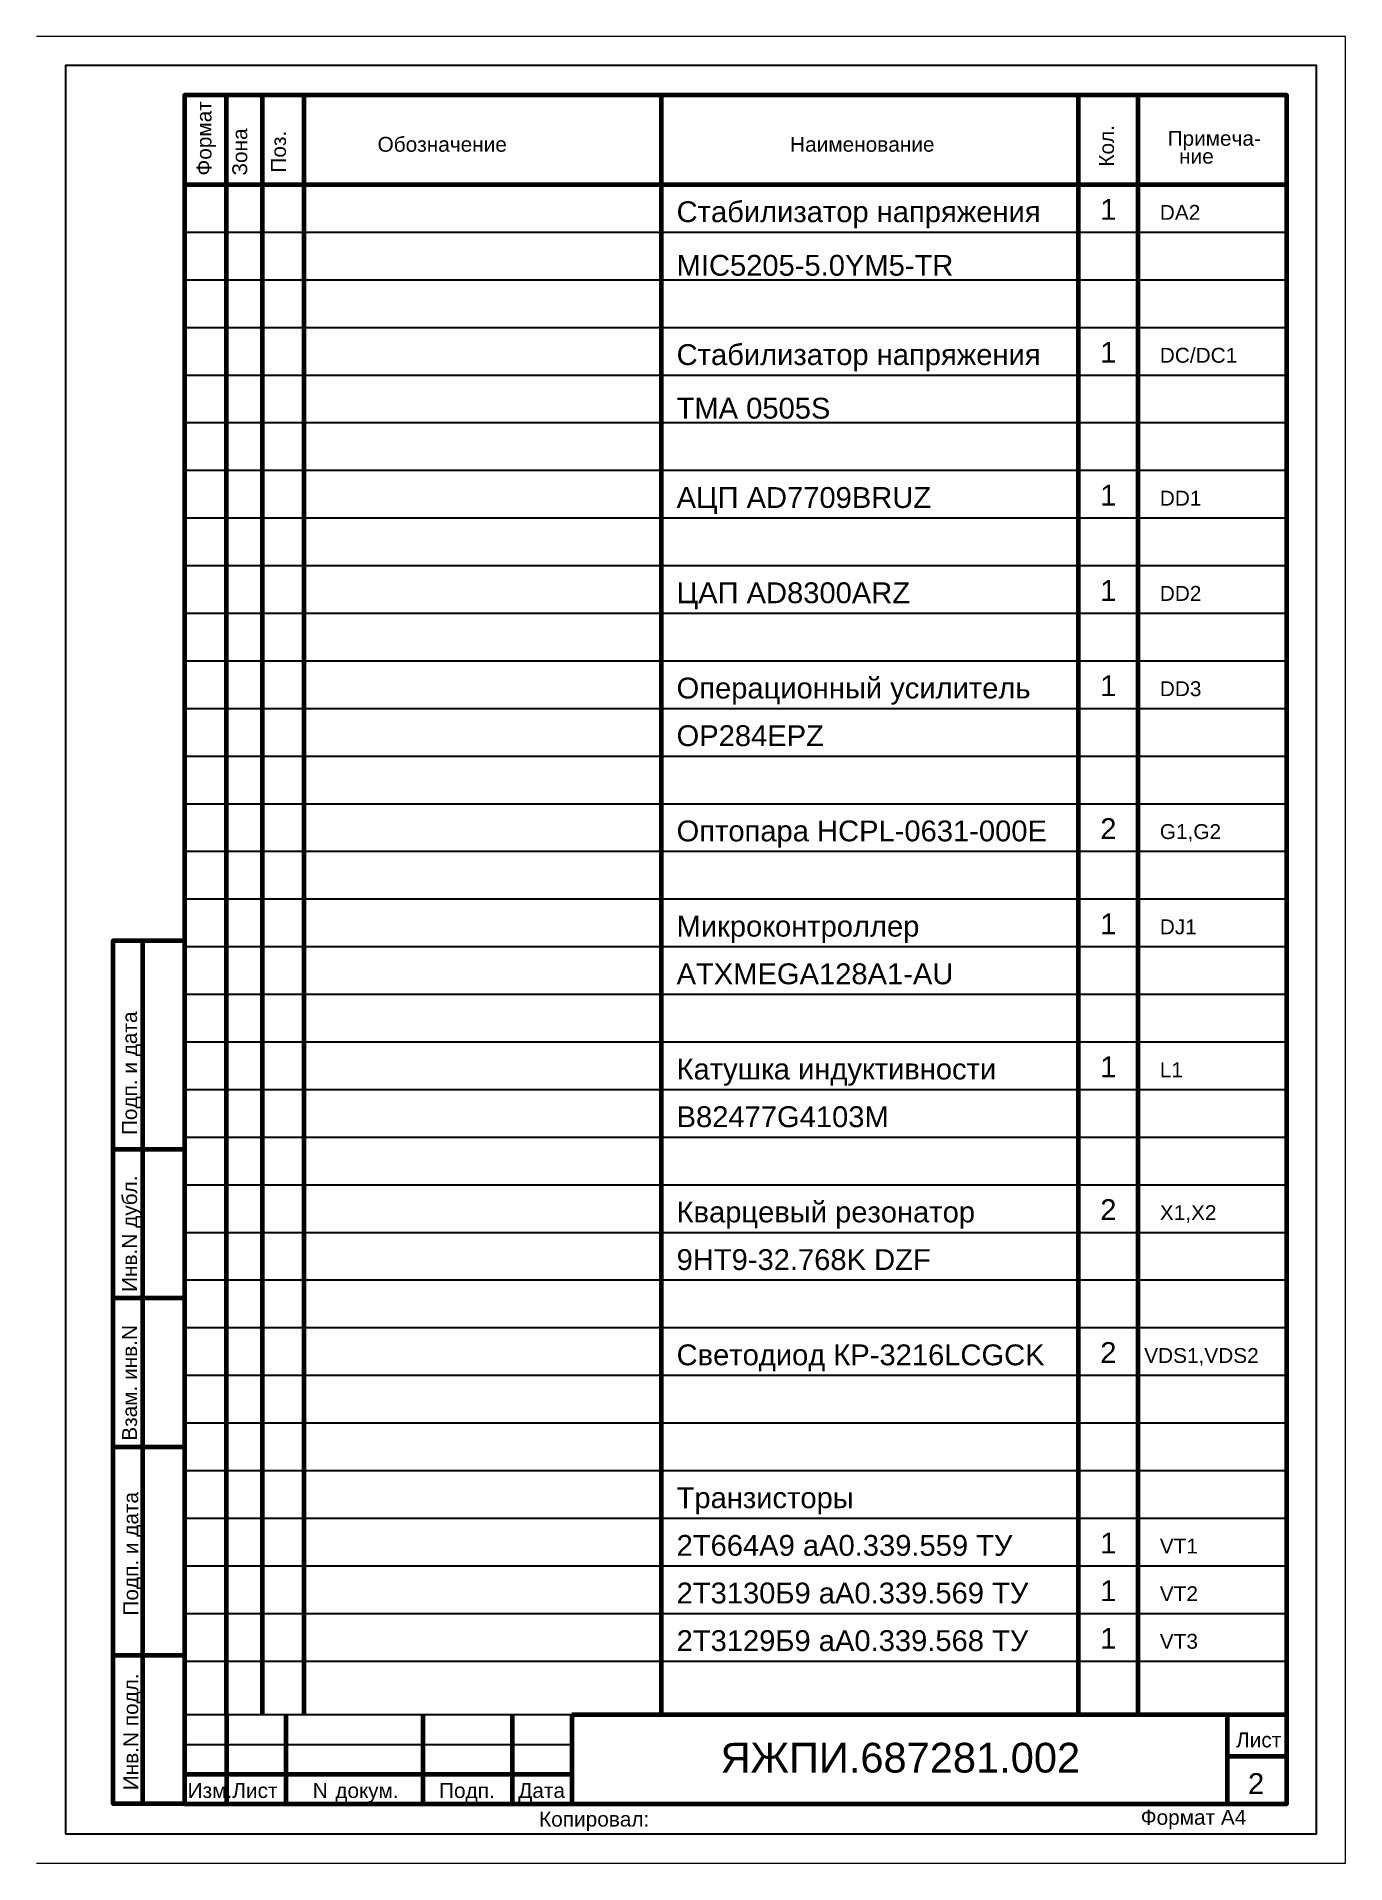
# Model space of a CAD drawing. Header units: millimetres. Extents: x 616 to 3040, y 265 to 2725.
# Drawn here: x 2161.4 to 2381.2, y 1149.4 to 1456.3 of the extents above; entities that cross this region are included whole.
import ezdxf

# ---------------------------------------------------------------- set-up
doc = ezdxf.new("R2010")
doc.units = ezdxf.units.MM
doc.layers.add('OSN', color=7, linetype='Continuous', lineweight=60)
doc.layers.add('КА тонкая', color=7, linetype='Continuous', lineweight=15)
doc.layers.add('Text', color=140, linetype='Continuous')
doc.layers.add('TONK', color=7, linetype='Continuous')
doc.styles.get("Standard").update_dxf_attribs({"font": 'arial.ttf'})

msp = doc.modelspace()

# ---------------------------------------------------------------- texts
at = {"layer": 'Text', "color": 0, "insert": (2276.2526, 1169.67939), "char_height": 5, "attachment_point": 1}
msp.add_mtext('ЯЖПИ.687281.002', dxfattribs=at)
at = {"layer": 'TONK'}
for s, p in [('Формат', (2190.79641, 1432.91346)), ('Зона', (2196.79641, 1432.91346)), ('Поз.', (2203.29641, 1433.41346)), ('Кол.', (2342.29641, 1434.41346)), ('Инв.N дубл.       Подп. и дата', (2178.29641, 1245.41346)), ('Взам. инв.N', (2178.29641, 1220.41346)), ('Инв.N подл.          Подп. и дата', (2178.49641, 1161.71346))]:
    msp.add_text(s, height=2.5, rotation=90, dxfattribs=at).set_placement(p)
for s, height, p in [('    Обозначение                                                 Наименование', 2.5, (2214.79641, 1436.91346)), ('Примеча-', 2.5, (2351.29641, 1437.91346)), ('  ние', 2.5, (2351.29641, 1434.91346)), ('Стабилизатор напряжения', 3.5, (2268.88016, 1425.0884)), ('1', 3.5, (2339.99755, 1425.47767)), ('DA2', 2.5, (2349.99755, 1425.47767)), ('MIC5205-5.0YM5-TR', 3.5, (2268.88016, 1416.0884)), ('Стабилизатор напряжения', 3.5, (2268.88016, 1401.0884)), ('1', 3.5, (2339.99755, 1401.47767)), ('DC/DC1', 2.5, (2349.99755, 1401.47767)), ('TMA 0505S', 3.5, (2268.88016, 1392.0884)), ('1', 3.5, (2339.99755, 1377.47767)), ('АЦП AD7709BRUZ', 3.5, (2268.88016, 1377.0884)), ('DD1', 2.5, (2349.99755, 1377.47767)), ('ЦАП AD8300ARZ', 3.5, (2268.88016, 1361.0884)), ('1', 3.5, (2339.99755, 1361.47767)), ('DD2', 2.5, (2349.99755, 1361.47767)), ('Операционный усилитель', 3.5, (2268.88016, 1345.0884)), ('1', 3.5, (2339.99755, 1345.47767)), ('DD3', 2.5, (2349.99755, 1345.47767)), ('OP284EPZ', 3.5, (2268.88016, 1337.0884)), ('Оптопара HCPL-0631-000E', 3.5, (2268.88016, 1321.0884)), ('2', 3.5, (2339.99755, 1321.47767)), ('G1,G2', 2.5, (2349.99755, 1321.47767)), ('Микроконтроллер ', 3.5, (2268.88016, 1305.0884)), ('1', 3.5, (2339.99755, 1305.47767)), ('DJ1', 2.5, (2349.99755, 1305.47767)), ('ATXMEGA128A1-AU', 3.5, (2268.88016, 1297.0884)), ('Катушка индуктивности', 3.5, (2268.88016, 1281.0884)), ('1', 3.5, (2339.99755, 1281.47767)), ('L1', 2.5, (2349.99755, 1281.47767)), ('B82477G4103M', 3.5, (2268.88016, 1273.0884)), ('Кварцевый резонатор', 3.5, (2268.88016, 1257.0884)), ('2', 3.5, (2339.99755, 1257.47767)), ('X1,X2', 2.5, (2349.99755, 1257.47767)), ('9HT9-32.768K DZF', 3.5, (2268.88016, 1249.0884)), ('Светодиод КР-3216LCGCK', 3.5, (2268.88016, 1233.0884)), ('2', 3.5, (2339.99755, 1233.47767)), ('VDS1,VDS2', 2.5, (2347.37941, 1233.47767)), ('Транзисторы', 3.5, (2268.88016, 1209.0884)), ('2Т664А9 аА0.339.559 ТУ', 3.5, (2268.88016, 1201.0884)), ('1', 3.5, (2339.99755, 1201.47767)), ('VT1', 2.5, (2349.99755, 1201.47767)), ('1', 3.5, (2339.99755, 1193.47767)), ('2Т3130Б9 аА0.339.569 ТУ', 3.5, (2268.88016, 1193.0884)), ('VT2', 2.5, (2349.99755, 1193.47767)), ('2Т3129Б9 аА0.339.568 ТУ', 3.5, (2268.88016, 1185.0884)), ('1', 3.5, (2339.99755, 1185.47767)), ('VT3', 2.5, (2349.99755, 1185.47767)), ('Лист', 2.5, (2362.79641, 1168.91346)), ('2', 3.5, (2364.80125, 1161.07885)), ('Изм.', 2.5, (2186.79641, 1160.41346)), ('Лист          докум.       Подп.', 2.5, (2194.29641, 1160.41346)), ('N', 2.5, (2207.79641, 1160.41346)), ('Дата', 2.5, (2242.29641, 1160.41346)), ('Копировал:', 2.5, (2245.79641, 1155.61346)), ('Формат A4', 2.5, (2346.79641, 1155.91346))]:
    msp.add_text(s, height=height, dxfattribs=at).set_placement(p)

# ---------------------------------------------------------------- linework, layer by layer
at = {"layer": 'OSN'}
for p, q in [((2193.29641, 1174.41346), (2193.29641, 1446.41346)), ((2199.29641, 1446.41346), (2199.29641, 1174.41346)), ((2206.29641, 1446.41346), (2206.29641, 1174.41346)), ((2266.29641, 1446.41346), (2266.29641, 1174.41346)), ((2336.29641, 1446.41346), (2336.29641, 1174.41346)), ((2346.29641, 1446.41346), (2346.29641, 1174.41346)), ((2193.29641, 1174.41346), (2193.29641, 1159.41346)), ((2203.29641, 1174.41346), (2203.29641, 1159.41346)), ((2226.29641, 1174.41346), (2226.29641, 1159.41346)), ((2241.29641, 1174.41346), (2241.29641, 1159.41346)), ((2251.29641, 1174.41346), (2371.29641, 1174.41346)), ((2251.29641, 1174.41346), (2251.29641, 1159.41346)), ((2361.29641, 1174.41346), (2361.29641, 1159.41346)), ((2361.29641, 1167.41346), (2371.29641, 1167.41346)), ((2186.29641, 1164.41346), (2251.29641, 1164.41346))]:
    msp.add_line(p, q, dxfattribs=at)
for points in [[(2186.29641, 1159.41346), (2371.29641, 1159.41346), (2371.29641, 1446.41346), (2186.29641, 1446.41346), (2186.29641, 1159.41346)], [(2186.29641, 1431.41346), (2371.29641, 1431.41346)], [(2186.29641, 1159.41346), (2174.29641, 1159.41346), (2174.29641, 1304.41346), (2186.29641, 1304.41346)], [(2179.29641, 1159.41346), (2179.29641, 1304.41346)], [(2174.29641, 1269.41346), (2186.29641, 1269.41346)], [(2174.29641, 1244.41346), (2186.29641, 1244.41346)], [(2174.29641, 1219.41346), (2186.29641, 1219.41346)], [(2174.29641, 1184.41346), (2186.29641, 1184.41346)]]:
    msp.add_lwpolyline(points, dxfattribs=at)
at = {"layer": 'TONK'}
for p, q in [((2186.29641, 1423.41346), (2371.29641, 1423.41346)), ((2186.29641, 1415.41346), (2371.29641, 1415.41346)), ((2186.29641, 1407.41346), (2371.29641, 1407.41346)), ((2186.29641, 1399.41346), (2371.29641, 1399.41346)), ((2186.29641, 1391.41346), (2371.29641, 1391.41346)), ((2186.29641, 1383.41346), (2371.29641, 1383.41346)), ((2186.29641, 1375.41346), (2371.29641, 1375.41346)), ((2186.29641, 1367.41346), (2371.29641, 1367.41346)), ((2186.29641, 1359.41346), (2371.29641, 1359.41346)), ((2186.29641, 1351.41346), (2371.29641, 1351.41346)), ((2186.29641, 1343.41346), (2371.29641, 1343.41346)), ((2186.29641, 1335.41346), (2371.29641, 1335.41346)), ((2186.29641, 1327.41346), (2371.29641, 1327.41346)), ((2186.29641, 1319.41346), (2371.29641, 1319.41346)), ((2186.29641, 1311.41346), (2371.29641, 1311.41346)), ((2186.29641, 1303.41346), (2371.29641, 1303.41346)), ((2186.29641, 1295.41346), (2371.29641, 1295.41346)), ((2186.29641, 1287.41346), (2371.29641, 1287.41346)), ((2186.29641, 1279.41346), (2371.29641, 1279.41346)), ((2186.29641, 1271.41346), (2371.29641, 1271.41346)), ((2186.29641, 1263.41346), (2371.29641, 1263.41346)), ((2186.29641, 1255.41346), (2371.29641, 1255.41346)), ((2186.29641, 1247.41346), (2371.29641, 1247.41346)), ((2186.29641, 1239.41346), (2371.29641, 1239.41346)), ((2186.29641, 1231.41346), (2371.29641, 1231.41346)), ((2186.29641, 1223.41346), (2371.29641, 1223.41346)), ((2186.29641, 1215.41346), (2371.29641, 1215.41346)), ((2186.29641, 1207.41346), (2371.29641, 1207.41346)), ((2186.29641, 1199.41346), (2371.29641, 1199.41346)), ((2186.29641, 1191.41346), (2371.29641, 1191.41346)), ((2186.29641, 1183.41346), (2371.29641, 1183.41346)), ((2186.29641, 1174.41346), (2251.29641, 1174.41346)), ((2186.29641, 1169.41346), (2251.29641, 1169.41346))]:
    msp.add_line(p, q, dxfattribs=at)
msp.add_lwpolyline([(2166.29641, 1154.41346), (2376.29641, 1154.41346), (2376.29641, 1451.41346), (2166.29641, 1451.41346), (2166.29641, 1154.41346)], dxfattribs=at)
at = {"layer": 'КА тонкая', "ltscale": 20}
for p, q in [((2381.15891, 1456.26375), (2161.43391, 1456.26375)), ((2381.15891, 1149.41346), (2381.15891, 1456.26375)), ((2381.15891, 1149.41346), (2381.15891, 1456.26375)), ((2381.15891, 1149.41346), (2161.43391, 1149.41346))]:
    msp.add_line(p, q, dxfattribs=at)

msp.set_redraw_order([(e.dxf.handle, doc.entitydb.next_handle()) for e in msp.query("TEXT MTEXT ATTDEF DIMENSION ARC_DIMENSION")])  # texts and dimensions are drawn at this point

doc.saveas('drawing.dxf')
